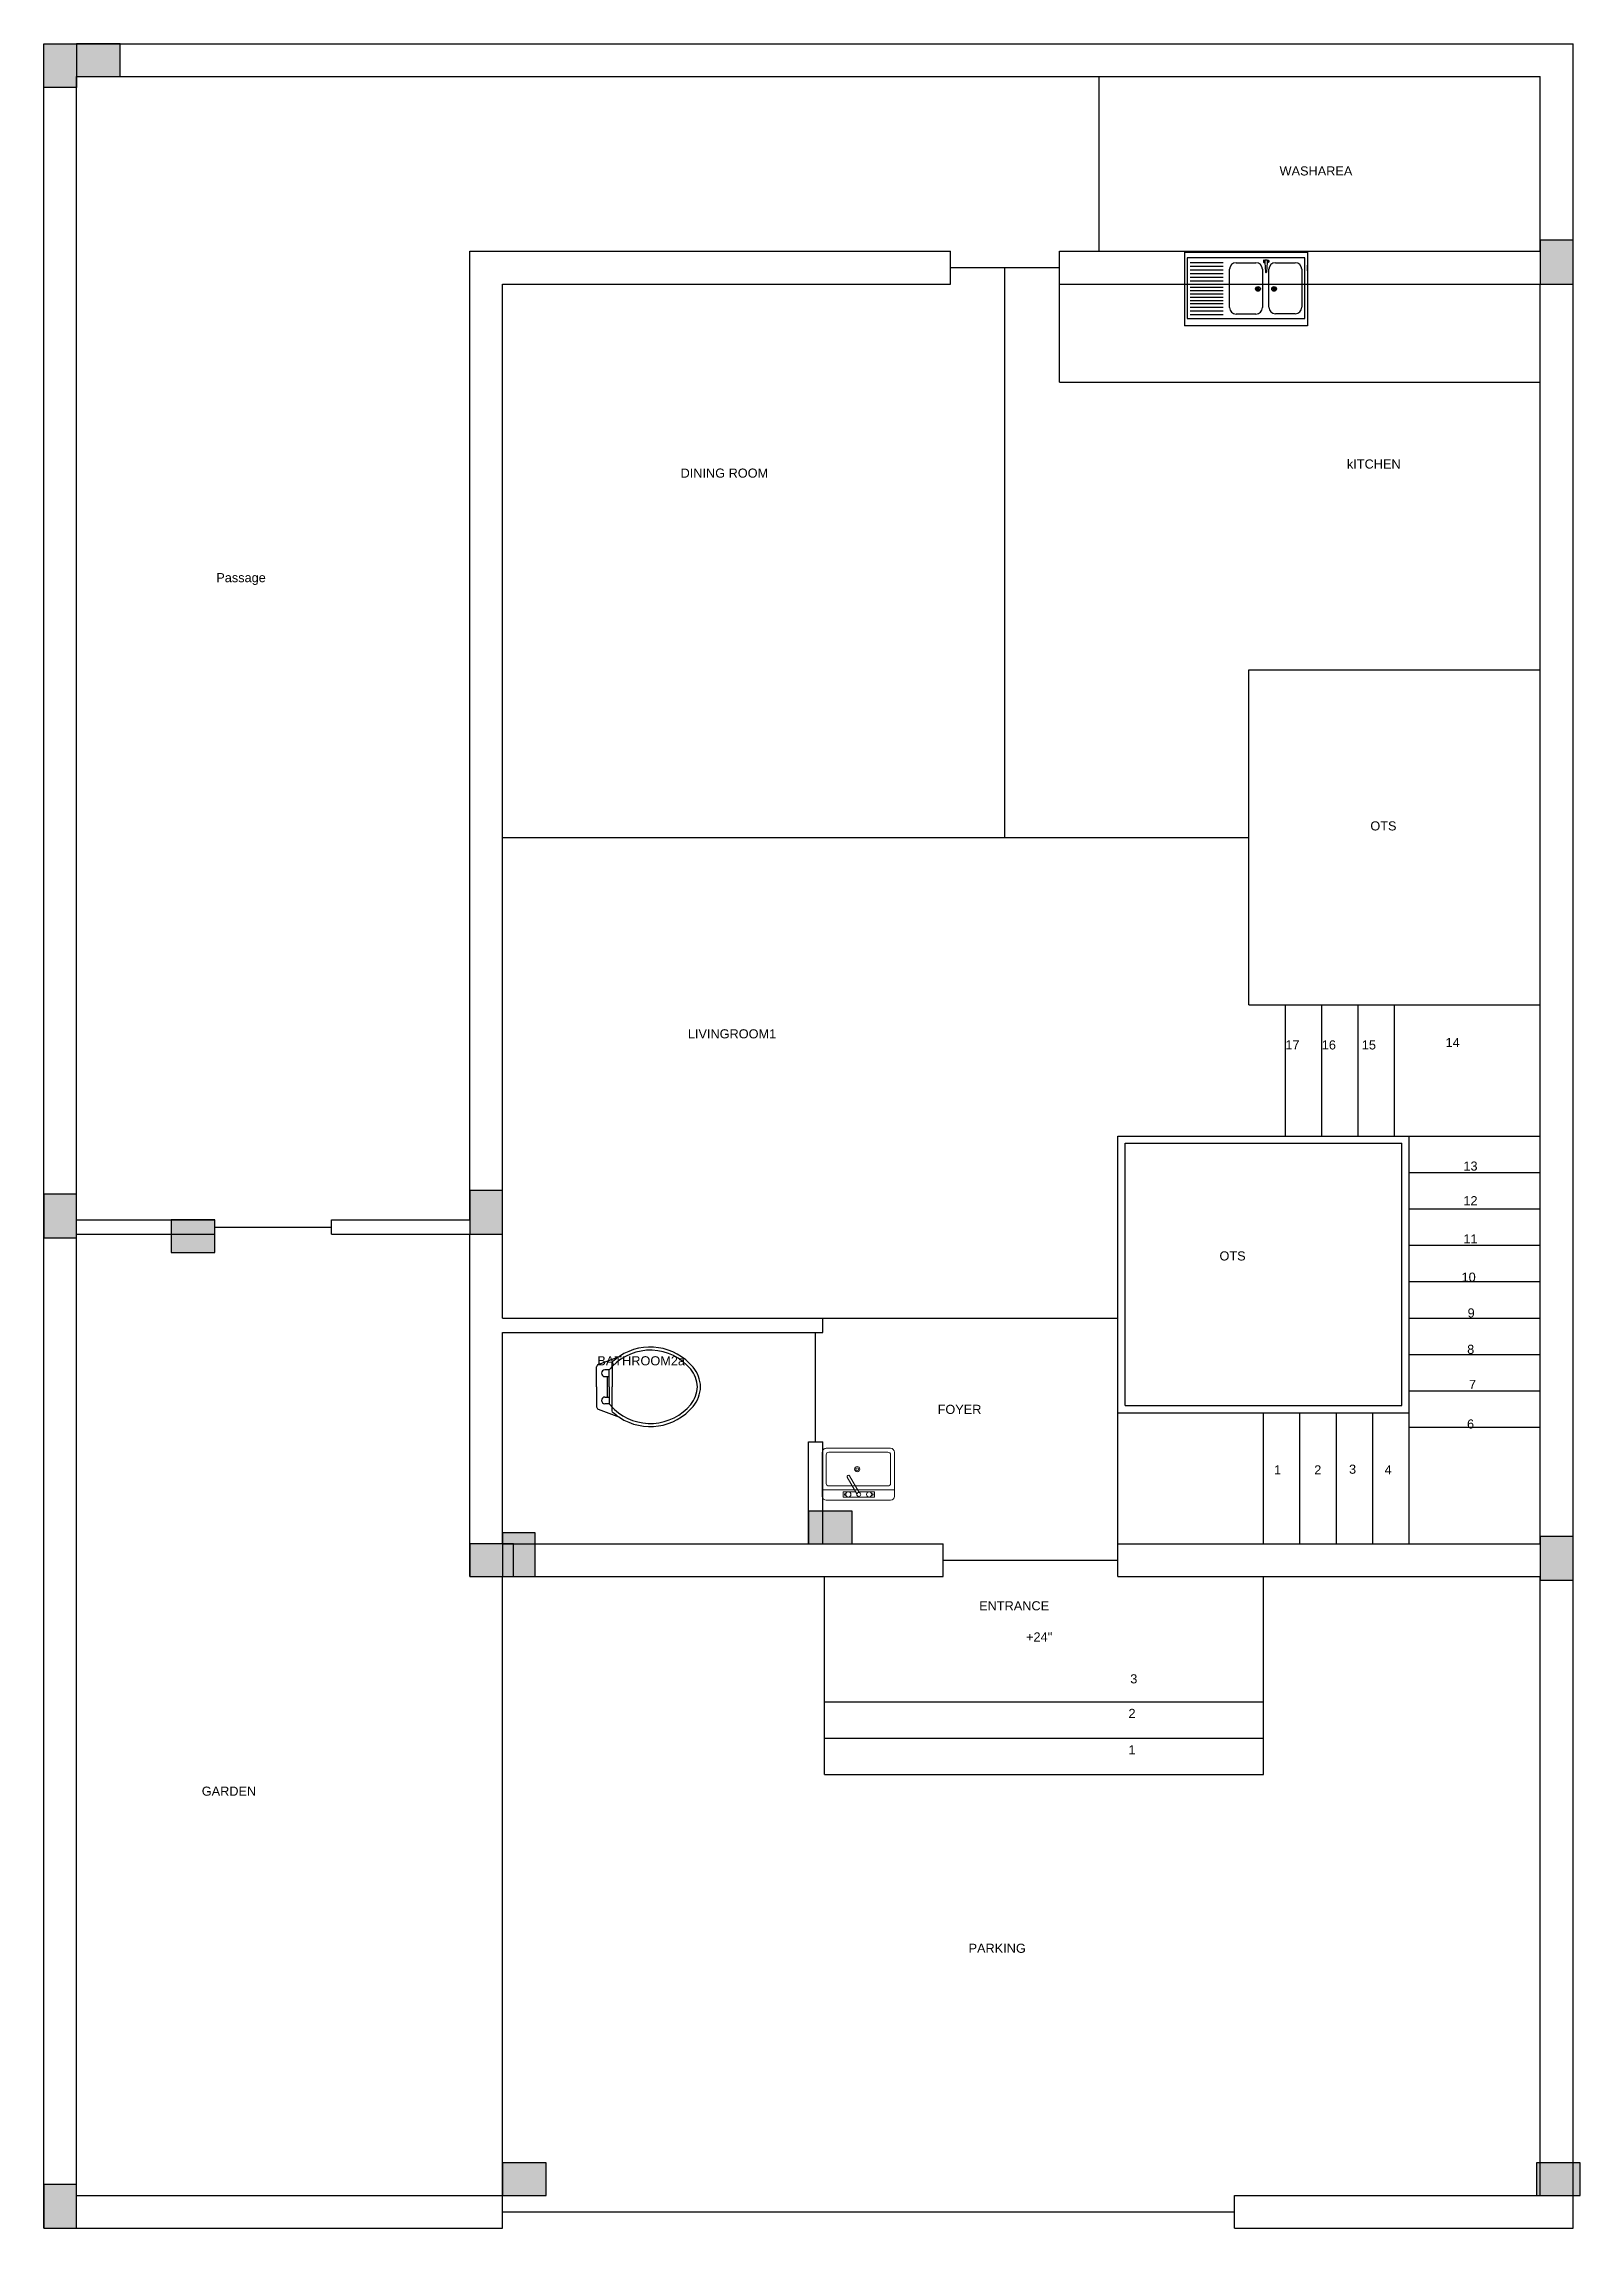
# Model space of a CAD drawing. Header units: inches. Extents: x 0 to 1466, y 0 to 600.
# Drawn here: x 0 to 422, y 0 to 600 of the extents above; entities that cross this region are included whole.
import ezdxf

# ---------------------------------------------------------------- set-up
doc = ezdxf.new("R2010")
doc.units = ezdxf.units.IN
doc.header["$MEASUREMENT"] = 0
for name, color, linetype in [('BathRoom2a', 7, 'Continuous'), ('Boundary', 7, 'Continuous'), ('DinningRoom', 7, 'Continuous'), ('Door2.6fPanel', 7, 'Continuous'), ('Door4fPanel', 7, 'Continuous'), ('Entrance', 7, 'Continuous'), ('Entrance_Staircase', 7, 'Continuous'), ('Foyer', 7, 'Continuous'), ('Garden', 7, 'Continuous'), ('Kitchen', 7, 'Continuous'), ('LivingRoom1', 7, 'Continuous'), ('Main_gate', 7, 'Continuous'), ('OTS1', 7, 'Continuous'), ('OTS2', 7, 'Continuous'), ('Parking', 7, 'Continuous'), ('Passage', 7, 'Continuous'), ('Sink', 7, 'Continuous'), ('Staircase', 7, 'Continuous'), ('Staircase_innerwall', 7, 'Continuous'), ('Staircase_outertwall', 7, 'Continuous'), ('WashArea', 7, 'Continuous'), ('WashBasin', 7, 'Continuous'), ('WC', 7, 'Continuous')]:
    doc.layers.add(name, color=color, linetype=linetype)
doc.styles.get("Standard").update_dxf_attribs({"font": 'arial.ttf'})

msp = doc.modelspace()

# ---------------------------------------------------------------- texts
at = {"layer": 'BathRoom2a', "insert": (152.06, 239.51), "char_height": 2.5, "attachment_point": 1}
msp.add_mtext('BATHROOM2a', dxfattribs=at)
at = {"layer": 'DinningRoom', "insert": (174.91, 483.31), "char_height": 2.5, "attachment_point": 1}
msp.add_mtext('DINING ROOM', dxfattribs=at)
at = {"layer": 'Entrance', "char_height": 2.5, "attachment_point": 1}
for s, insert in [('ENTRANCE', (256.91, 172.22)), ("+24''", (269.79, 163.66))]:
    msp.add_mtext(s, dxfattribs=dict(at, insert=insert))
at = {"layer": 'Foyer', "insert": (245.5, 226.17), "char_height": 2.5, "attachment_point": 1}
msp.add_mtext('FOYER', dxfattribs=at)
at = {"layer": 'Garden', "insert": (43.41, 121.31), "char_height": 2.5, "attachment_point": 1}
msp.add_mtext('GARDEN', dxfattribs=at)
at = {"layer": 'Kitchen', "insert": (357.91, 485.81), "char_height": 2.5, "attachment_point": 1}
msp.add_mtext('kITCHEN', dxfattribs=at)
at = {"layer": 'LivingRoom1', "insert": (176.91, 329.31), "char_height": 2.5, "attachment_point": 1}
msp.add_mtext('LIVINGROOM1', dxfattribs=at)
at = {"layer": 'OTS1', "insert": (364.34, 386.42), "char_height": 2.5, "attachment_point": 1}
msp.add_mtext('OTS', dxfattribs=at)
at = {"layer": 'OTS2', "insert": (322.91, 268.31), "char_height": 2.5, "attachment_point": 1}
msp.add_mtext('OTS', dxfattribs=at)
at = {"layer": 'Parking', "insert": (254, 78.16), "char_height": 2.5, "attachment_point": 1}
msp.add_mtext('PARKING', dxfattribs=at)
at = {"layer": 'Passage', "insert": (47.4, 454.6), "char_height": 2.5, "attachment_point": 1}
msp.add_mtext('Passage', dxfattribs=at)
at = {"layer": 'Staircase', "char_height": 2.5, "attachment_point": 1}
for s, insert in [('17', (341, 326.27)), ('16', (351, 326.27)), ('15', (362, 326.27)), ('14', (385, 326.92)), ('13', (389.89, 292.98)), ('12', (389.89, 283.48)), ('11', (389.89, 272.98)), ('10', (389.39, 262.48)), ('9', (391.05, 252.66)), ('8', (390.93, 242.66)), ('7', (391.43, 233.03)), ('6', (390.89, 222.16)), ('1', (337.89, 209.55)), ('2', (348.93, 209.55)), ('3', (358.49, 209.74)), ('4', (368.24, 209.55)), ('3', (298.41, 152.16)), ('2', (297.91, 142.66)), ('1', (297.91, 132.66))]:
    msp.add_mtext(s, dxfattribs=dict(at, insert=insert))
at = {"layer": 'WashArea', "insert": (339.41, 566.31), "char_height": 2.5, "attachment_point": 1}
msp.add_mtext('WASHAREA', dxfattribs=at)

# ---------------------------------------------------------------- blocks, each defined once
blk = doc.blocks.new('Sink')
at = {"color": 0}
for p, q in [((0, 20.24), (33.82, 20.24)), ((0, 20.24), (0, 0)), ((0.72, 18.64), (0.72, 2)), ((33.1, 18.64), (0.72, 18.64)), ((22.09, 18.05), (22.08, 17.34)), ((22.74, 18.05), (22.09, 18.05)), ((22.74, 18.05), (22.74, 17.34)), ((33.1, 2), (33.1, 18.64)), ((33.82, 20.24), (33.82, 0)), ((10.61, 17.27), (1.62, 17.27)), ((10.61, 16.27), (1.62, 16.27)), ((10.61, 15.27), (1.62, 15.27)), ((10.61, 14.27), (1.62, 14.27)), ((10.61, 13.27), (1.62, 13.27)), ((1.62, 12.37), (10.61, 12.37)), ((12.41, 5.03), (12.41, 15.53)), ((14.21, 17.33), (19.61, 17.33)), ((21.41, 15.53), (21.41, 5.03)), ((22.08, 17.34), (22.27, 14.83)), ((22.27, 14.83), (22.3, 14.7)), ((22.3, 14.7), (22.36, 14.64)), ((22.36, 14.64), (22.41, 14.62)), ((22.45, 14.64), (22.41, 14.62)), ((22.51, 14.7), (22.45, 14.64)), ((22.54, 14.83), (22.51, 14.7)), ((22.74, 17.34), (22.54, 14.83)), ((23.21, 5.12), (23.21, 15.53)), ((25.01, 17.33), (30.4, 17.33)), ((32.2, 15.53), (32.2, 5.12)), ((33.82, 15.07), (33.82, 16.67)), ((1.62, 11.47), (10.61, 11.47)), ((1.62, 10.57), (10.61, 10.57)), ((1.62, 9.68), (10.61, 9.68)), ((1.62, 8.78), (10.61, 8.78)), ((1.62, 7.88), (10.61, 7.88)), ((1.62, 6.98), (10.61, 6.98)), ((1.62, 6.08), (10.61, 6.08)), ((19.7, 10.31), (20.12, 10.12)), ((19.75, 10.42), (20.17, 10.23)), ((19.92, 9.7), (20.12, 10.12)), ((20.04, 9.64), (20.23, 10.07)), ((20.17, 10.23), (20.36, 10.65)), ((20.23, 10.07), (20.65, 9.87)), ((20.28, 10.18), (20.47, 10.59)), ((20.28, 10.18), (20.7, 9.98)), ((24.11, 10.31), (24.53, 10.12)), ((24.16, 10.42), (24.58, 10.23)), ((24.34, 9.7), (24.53, 10.12)), ((24.45, 9.64), (24.64, 10.07)), ((24.58, 10.23), (24.77, 10.65)), ((24.64, 10.07), (25.06, 9.87)), ((24.7, 10.18), (24.89, 10.59)), ((24.7, 10.18), (25.12, 9.98)), ((33.82, 0), (0, 0)), ((0.72, 2), (33.1, 2)), ((1.62, 5.08), (10.61, 5.08)), ((1.62, 5.08), (10.61, 5.08)), ((1.62, 4.08), (10.61, 4.08)), ((1.62, 3.08), (10.61, 3.08)), ((19.61, 3.23), (14.21, 3.23)), ((30.4, 3.32), (25.01, 3.32))]:
    blk.add_line(p, q, dxfattribs=at)
for points in [[(21.83, 17.38, 0.17747), (21.88, 17.4, 0.103681), (21.94, 17.48, 0.06385), (21.97, 17.57, 0.050025), (21.98, 17.7, 0.050025), (21.97, 17.83, 0.06385), (21.93, 17.92, 0.103681), (21.88, 18, 0.17747), (21.82, 18.01, 0.17747), (21.77, 18, 0.103681), (21.72, 17.92, 0.06385), (21.68, 17.83, 0.050025), (21.67, 17.7, 0.050025), (21.69, 17.57, 0.06385), (21.72, 17.47, 0.103681), (21.78, 17.4, 0.17747)], [(23, 17.39, -0.17747), (22.95, 17.41, -0.103681), (22.89, 17.48, -0.06385), (22.86, 17.58, -0.050025), (22.84, 17.71, -0.050025), (22.86, 17.83, -0.06385), (22.89, 17.93, -0.103681), (22.94, 18, -0.17747), (23, 18.02, -0.17747), (23.05, 18, -0.103681), (23.11, 17.93, -0.06385), (23.14, 17.83, -0.050025), (23.15, 17.71, -0.050025), (23.14, 17.58, -0.06385), (23.11, 17.48, -0.103681), (23.05, 17.41, -0.17747)]]:
    blk.add_lwpolyline(points, format="xyb", close=True, dxfattribs=at)
for points in [[(21.91, 17.96), (22.12, 17.93)], [(22.11, 17.5), (21.91, 17.44)], [(22.91, 17.96), (22.71, 17.93)], [(22.72, 17.5), (22.92, 17.44)]]:
    blk.add_lwpolyline(points, dxfattribs=at)
for centre, radius in [((20.2, 10.15), 0.648), ((20.2, 10.15), 0.53), ((24.61, 10.15), 0.648), ((24.61, 10.15), 0.53)]:
    blk.add_circle(centre, radius, dxfattribs=at)
for centre, start, end in [((14.21, 15.53), 90, 180), ((19.61, 15.53), 0, 90), ((25.01, 15.53), 90, 180), ((30.4, 15.53), 0, 90), ((14.21, 5.03), 180, 270), ((19.61, 5.03), 270, 0), ((25.01, 5.12), 180, 270), ((30.4, 5.12), 270, 0)]:
    blk.add_arc(centre, 1.8, start, end, dxfattribs=at)
blk = doc.blocks.new('WashBasin')
at = {"color": 0, "lineweight": 0}
for p, q in [((-8.84, 0), (8.84, 0)), ((-9.91, -13.21), (-9.91, -1.07)), ((-9.91, -2.86), (9.91, -2.86)), ((-8.84, -12.49), (-8.84, -4.64)), ((-8.12, -3.93), (8.12, -3.93)), ((-4.38, -2.31), (-4.38, -0.88)), ((-4.38, -0.88), (4.19, -0.88)), ((-0.1, -2.31), (-4.38, -2.31)), ((-4.02, -1.42), (-4.02, -1.78)), ((-3.62, -1.42), (-4.02, -1.42)), ((-4.02, -1.78), (-3.62, -1.78)), ((-0.2, -2.13), (2.45, -6.72)), ((3.07, -6.37), (0.42, -1.77)), ((4.19, -2.31), (0.73, -2.31)), ((3.43, -1.42), (3.83, -1.42)), ((3.83, -1.78), (3.43, -1.78)), ((3.83, -1.42), (3.83, -1.78)), ((4.19, -0.88), (4.19, -2.31)), ((8.84, -4.64), (8.84, -12.49)), ((9.91, -1.07), (9.91, -13.21)), ((8.84, -14.28), (-8.84, -14.28)), ((8.12, -13.21), (-8.12, -13.21))]:
    blk.add_line(p, q, dxfattribs=at)
for centre, radius in [((-2.95, -1.6), 0.714), ((-0.1, -1.6), 0.535), ((2.76, -1.6), 0.714), ((0.33, -8.57), 0.714), ((0.33, -8.57), 0.357)]:
    blk.add_circle(centre, radius, dxfattribs=at)
for centre, radius, start, end in [((-8.84, -1.07), 1.07, 90, 180), ((8.84, -1.07), 1.07, 0, 90), ((-8.12, -4.64), 0.714, 90, 180), ((8.12, -4.64), 0.714, 0, 90), ((2.76, -6.54), 0.357, 210, 30), ((-8.84, -13.21), 1.07, 180, 270), ((-8.12, -12.49), 0.714, 180, 270), ((8.12, -12.49), 0.714, 270, 0), ((8.84, -13.21), 1.07, 270, 0)]:
    blk.add_arc(centre, radius, start, end, dxfattribs=at)
blk = doc.blocks.new('Toilet sheet')
at = {"layer": 'WC'}
for p, q in [((0, 0), (-5.46, 0)), ((0, 0), (5.46, 0)), ((-6.13, -0.46), (-8.37, -6.29)), ((-6.82, -4.33), (-5.62, -4.33)), ((-5.62, -4.33), (0, -4.33)), ((-4.64, -3.46), (-4.64, -2.26)), ((0, -3.46), (-4.64, -3.46)), ((-2.81, -2.26), (-2.81, -2.89)), ((2.81, -2.89), (-2.81, -2.89)), ((-2.81, -2.89), (-2.81, -3.46)), ((0, -3.46), (4.64, -3.46)), ((5.62, -4.33), (0, -4.33)), ((2.81, -2.26), (2.81, -2.89)), ((2.81, -2.89), (2.81, -3.46)), ((4.64, -3.46), (4.64, -2.26)), ((5.62, -4.33), (6.82, -4.33)), ((6.13, -0.46), (8.37, -6.29))]:
    blk.add_line(p, q, dxfattribs=at)
for centre, radius, start, end in [((-5.46, -0.72), 0.716, 90, 158.95862), ((5.46, -0.72), 0.716, 21.04138, 90), ((4.36, -14.74), 14.42, 137.04176, 230.42938), ((4.36, -14.74), 15.28, 137.04176, 146.4185), ((4.36, -14.74), 14.42, 133.7957, 137.04176), ((4.36, -14.74), 14.42, 128.59147, 133.7957), ((-3.72, -2.26), 0.911, 0, 180), ((3.72, -2.26), 0.911, 0, 180), ((-4.36, -14.74), 14.42, 46.2043, 51.40853), ((-4.36, -14.74), 14.42, 309.57062, 46.2043), ((-4.36, -14.74), 15.28, 33.5815, 42.95824), ((4.36, -14.74), 15.28, 146.4185, 230.42938), ((-4.36, -14.74), 15.28, 309.57062, 33.5815), ((0.37, -19.56), 9.02, 230.42938, 267.62402), ((0.37, -19.56), 8.16, 230.42938, 267.37533), ((-0.37, -19.56), 8.16, 272.62467, 309.57062), ((-0.37, -19.56), 9.02, 272.37598, 309.57062)]:
    blk.add_arc(centre, radius, start, end, dxfattribs=at)

# ---------------------------------------------------------------- hatches: boundary and pattern name
for points in [[(0, 600), (9, 600), (9, 588), (0, 588), (0, 600)], [(9, 591), (21, 591), (21, 600), (9, 600), (9, 591)], [(411, 534), (420, 534), (420, 546), (411, 546), (411, 534)], [(9, 272), (9, 284), (0, 284), (0, 272), (9, 272)], [(117, 273), (126, 273), (126, 285), (117, 285), (117, 273)], [(47, 277), (35, 277), (35, 268), (47, 268), (47, 277)], [(210, 188), (222, 188), (222, 197), (210, 197), (210, 188)], [(117, 179), (129, 179), (129, 188), (117, 188), (117, 179)], [(117, 179), (129, 179), (129, 188), (117, 188), (117, 179)], [(126, 179), (135, 179), (135, 191), (126, 191), (126, 179)], [(411, 178), (420, 178), (420, 190), (411, 190), (411, 178)], [(126, 9), (138, 9), (138, 18), (126, 18), (126, 9)], [(410, 9), (422, 9), (422, 18), (410, 18), (410, 9)], [(0, 0), (9, 0), (9, 12), (0, 12), (0, 0)]]:
    msp.add_hatch(color=1).paths.add_polyline_path(points)

# ---------------------------------------------------------------- linework, layer by layer
at = {"color": 1}
for points in [[(0, 600), (9, 600), (9, 588), (0, 588), (0, 600)], [(0, 0), (9, 0), (9, 12), (0, 12), (0, 0)]]:
    msp.add_lwpolyline(points, close=True, dxfattribs=at)
for points in [[(9, 591), (21, 591), (21, 600), (9, 600), (9, 591)], [(411, 534), (420, 534), (420, 546), (411, 546), (411, 534)], [(9, 272), (9, 284), (0, 284), (0, 272), (9, 272)], [(117, 273), (126, 273), (126, 285), (117, 285), (117, 273)], [(47, 277), (35, 277), (35, 268), (47, 268), (47, 277)], [(210, 188), (222, 188), (222, 197), (210, 197), (210, 188)], [(117, 179), (129, 179), (129, 188), (117, 188), (117, 179)], [(117, 179), (129, 179), (129, 188), (117, 188), (117, 179)], [(126, 179), (135, 179), (135, 191), (126, 191), (126, 179)], [(411, 178), (420, 178), (420, 190), (411, 190), (411, 178)], [(126, 9), (138, 9), (138, 18), (126, 18), (126, 9)], [(410, 9), (422, 9), (422, 18), (410, 18), (410, 9)]]:
    msp.add_lwpolyline(points, close=True)
at = {"layer": 'BathRoom2a'}
for p, q in [((126, 188), (126, 246)), ((126, 246), (214, 246)), ((210, 188), (210, 216)), ((210, 216), (214, 216)), ((126, 188), (210, 188))]:
    msp.add_line(p, q, dxfattribs=at)
at = {"layer": 'Boundary'}
for p, q in [((0, 0), (0, 600)), ((0, 600), (420, 600)), ((420, 0), (420, 600)), ((327, 0), (327, 9)), ((0, 0), (126, 0)), ((327, 0), (420, 0))]:
    msp.add_line(p, q, dxfattribs=at)
at = {"layer": 'DinningRoom'}
for p, q in [((249, 534), (249, 543)), ((264, 382), (264, 538.5)), ((126, 534), (249, 534)), ((126, 382), (331, 382))]:
    msp.add_line(p, q, dxfattribs=at)
at = {"layer": 'Door2.6fPanel'}
for p, q in [((249, 538.5), (279, 538.5)), ((212, 216), (212, 246))]:
    msp.add_line(p, q, dxfattribs=at)
at = {"layer": 'Door4fPanel'}
msp.add_line((247, 183.5), (295, 183.5), dxfattribs=at)
at = {"layer": 'Entrance'}
msp.add_line((247, 179), (247, 188), dxfattribs=at)
at = {"layer": 'Entrance_Staircase'}
for p, q in [((214.41, 124.62), (214.41, 179)), ((335, 124.62), (335, 179)), ((214.41, 144.62), (335, 144.62)), ((214.41, 134.62), (335, 134.62)), ((214.41, 124.62), (335, 124.62))]:
    msp.add_line(p, q, dxfattribs=at)
at = {"layer": 'Foyer'}
for p, q in [((295, 300), (341, 300)), ((295, 179), (295, 300)), ((214, 188), (214, 216)), ((214, 188), (247, 188))]:
    msp.add_line(p, q, dxfattribs=at)
at = {"layer": 'Garden'}
for p, q in [((9, 273), (47, 273)), ((9, 9), (9, 273)), ((79, 273), (117, 273)), ((117, 179), (117, 273)), ((126, 0), (126, 179)), ((9, 9), (126, 9))]:
    msp.add_line(p, q, dxfattribs=at)
at = {"layer": 'Kitchen'}
for p, q in [((279, 507), (279, 543)), ((279, 534), (411, 534)), ((411, 336), (411, 534)), ((279, 507), (411, 507))]:
    msp.add_line(p, q, dxfattribs=at)
at = {"layer": 'LivingRoom1'}
for p, q in [((126, 250), (126, 534)), ((126, 250), (295, 250)), ((214, 246), (214, 250))]:
    msp.add_line(p, q, dxfattribs=at)
at = {"layer": 'Main_gate'}
msp.add_line((126, 4.5), (327, 4.5), dxfattribs=at)
at = {"layer": 'OTS1'}
for p, q in [((331, 428), (411, 428)), ((331, 336), (331, 428))]:
    msp.add_line(p, q, dxfattribs=at)
at = {"layer": 'OTS2'}
for p, q in [((297, 226), (297, 298)), ((297, 298), (373, 298)), ((373, 226), (373, 298)), ((297, 226), (373, 226))]:
    msp.add_line(p, q, dxfattribs=at)
at = {"layer": 'Parking'}
for p, q in [((117, 179), (247, 179)), ((295, 179), (411, 179)), ((411, 9), (411, 179)), ((327, 9), (411, 9))]:
    msp.add_line(p, q, dxfattribs=at)
at = {"layer": 'Passage'}
for p, q in [((9, 277), (9, 591)), ((9, 591), (411, 591)), ((117, 277), (117, 543)), ((117, 543), (249, 543)), ((9, 277), (47, 277)), ((47, 273), (47, 277)), ((79, 277), (117, 277)), ((79, 273), (79, 277))]:
    msp.add_line(p, q, dxfattribs=at)
at = {"layer": 'Staircase'}
for p, q in [((341, 300), (341, 336)), ((351, 300), (351, 336)), ((361, 300), (361, 336)), ((371, 300), (371, 336)), ((341, 300), (411, 300)), ((375, 290), (411, 290)), ((375, 280), (411, 280)), ((375, 270), (411, 270)), ((375, 260), (411, 260)), ((375, 250), (411, 250)), ((375, 240), (411, 240)), ((375, 230), (411, 230)), ((335, 188), (335, 224)), ((345, 188), (345, 224)), ((355, 188), (355, 224)), ((365, 188), (365, 224)), ((375, 220), (411, 220))]:
    msp.add_line(p, q, dxfattribs=at)
at = {"layer": 'Staircase_innerwall'}
for p, q in [((375, 188), (375, 300)), ((47, 275), (79, 275)), ((295, 224), (375, 224))]:
    msp.add_line(p, q, dxfattribs=at)
at = {"layer": 'Staircase_outertwall'}
for p, q in [((331, 336), (411, 336)), ((411, 188), (411, 336)), ((295, 188), (411, 188))]:
    msp.add_line(p, q, dxfattribs=at)
at = {"layer": 'WashArea'}
for p, q in [((289.91, 543), (289.91, 591)), ((411, 543), (411, 591)), ((279, 543), (411, 543))]:
    msp.add_line(p, q, dxfattribs=at)

# ---------------------------------------------------------------- block references
at = {"layer": 'Sink'}
msp.add_blockref('Sink', (313.28, 522.52), dxfattribs=at)
at = {"layer": 'WashBasin', "rotation": 180}
msp.add_blockref('WashBasin', (223.74, 199.95), dxfattribs=at)
at = {"layer": 'WC', "rotation": 90}
msp.add_blockref('Toilet sheet', (151.83, 231.11), dxfattribs=at)

msp.set_redraw_order([(e.dxf.handle, doc.entitydb.next_handle()) for e in msp.query("TEXT MTEXT ATTDEF DIMENSION ARC_DIMENSION")])  # texts and dimensions are drawn at this point

doc.saveas('drawing.dxf')
